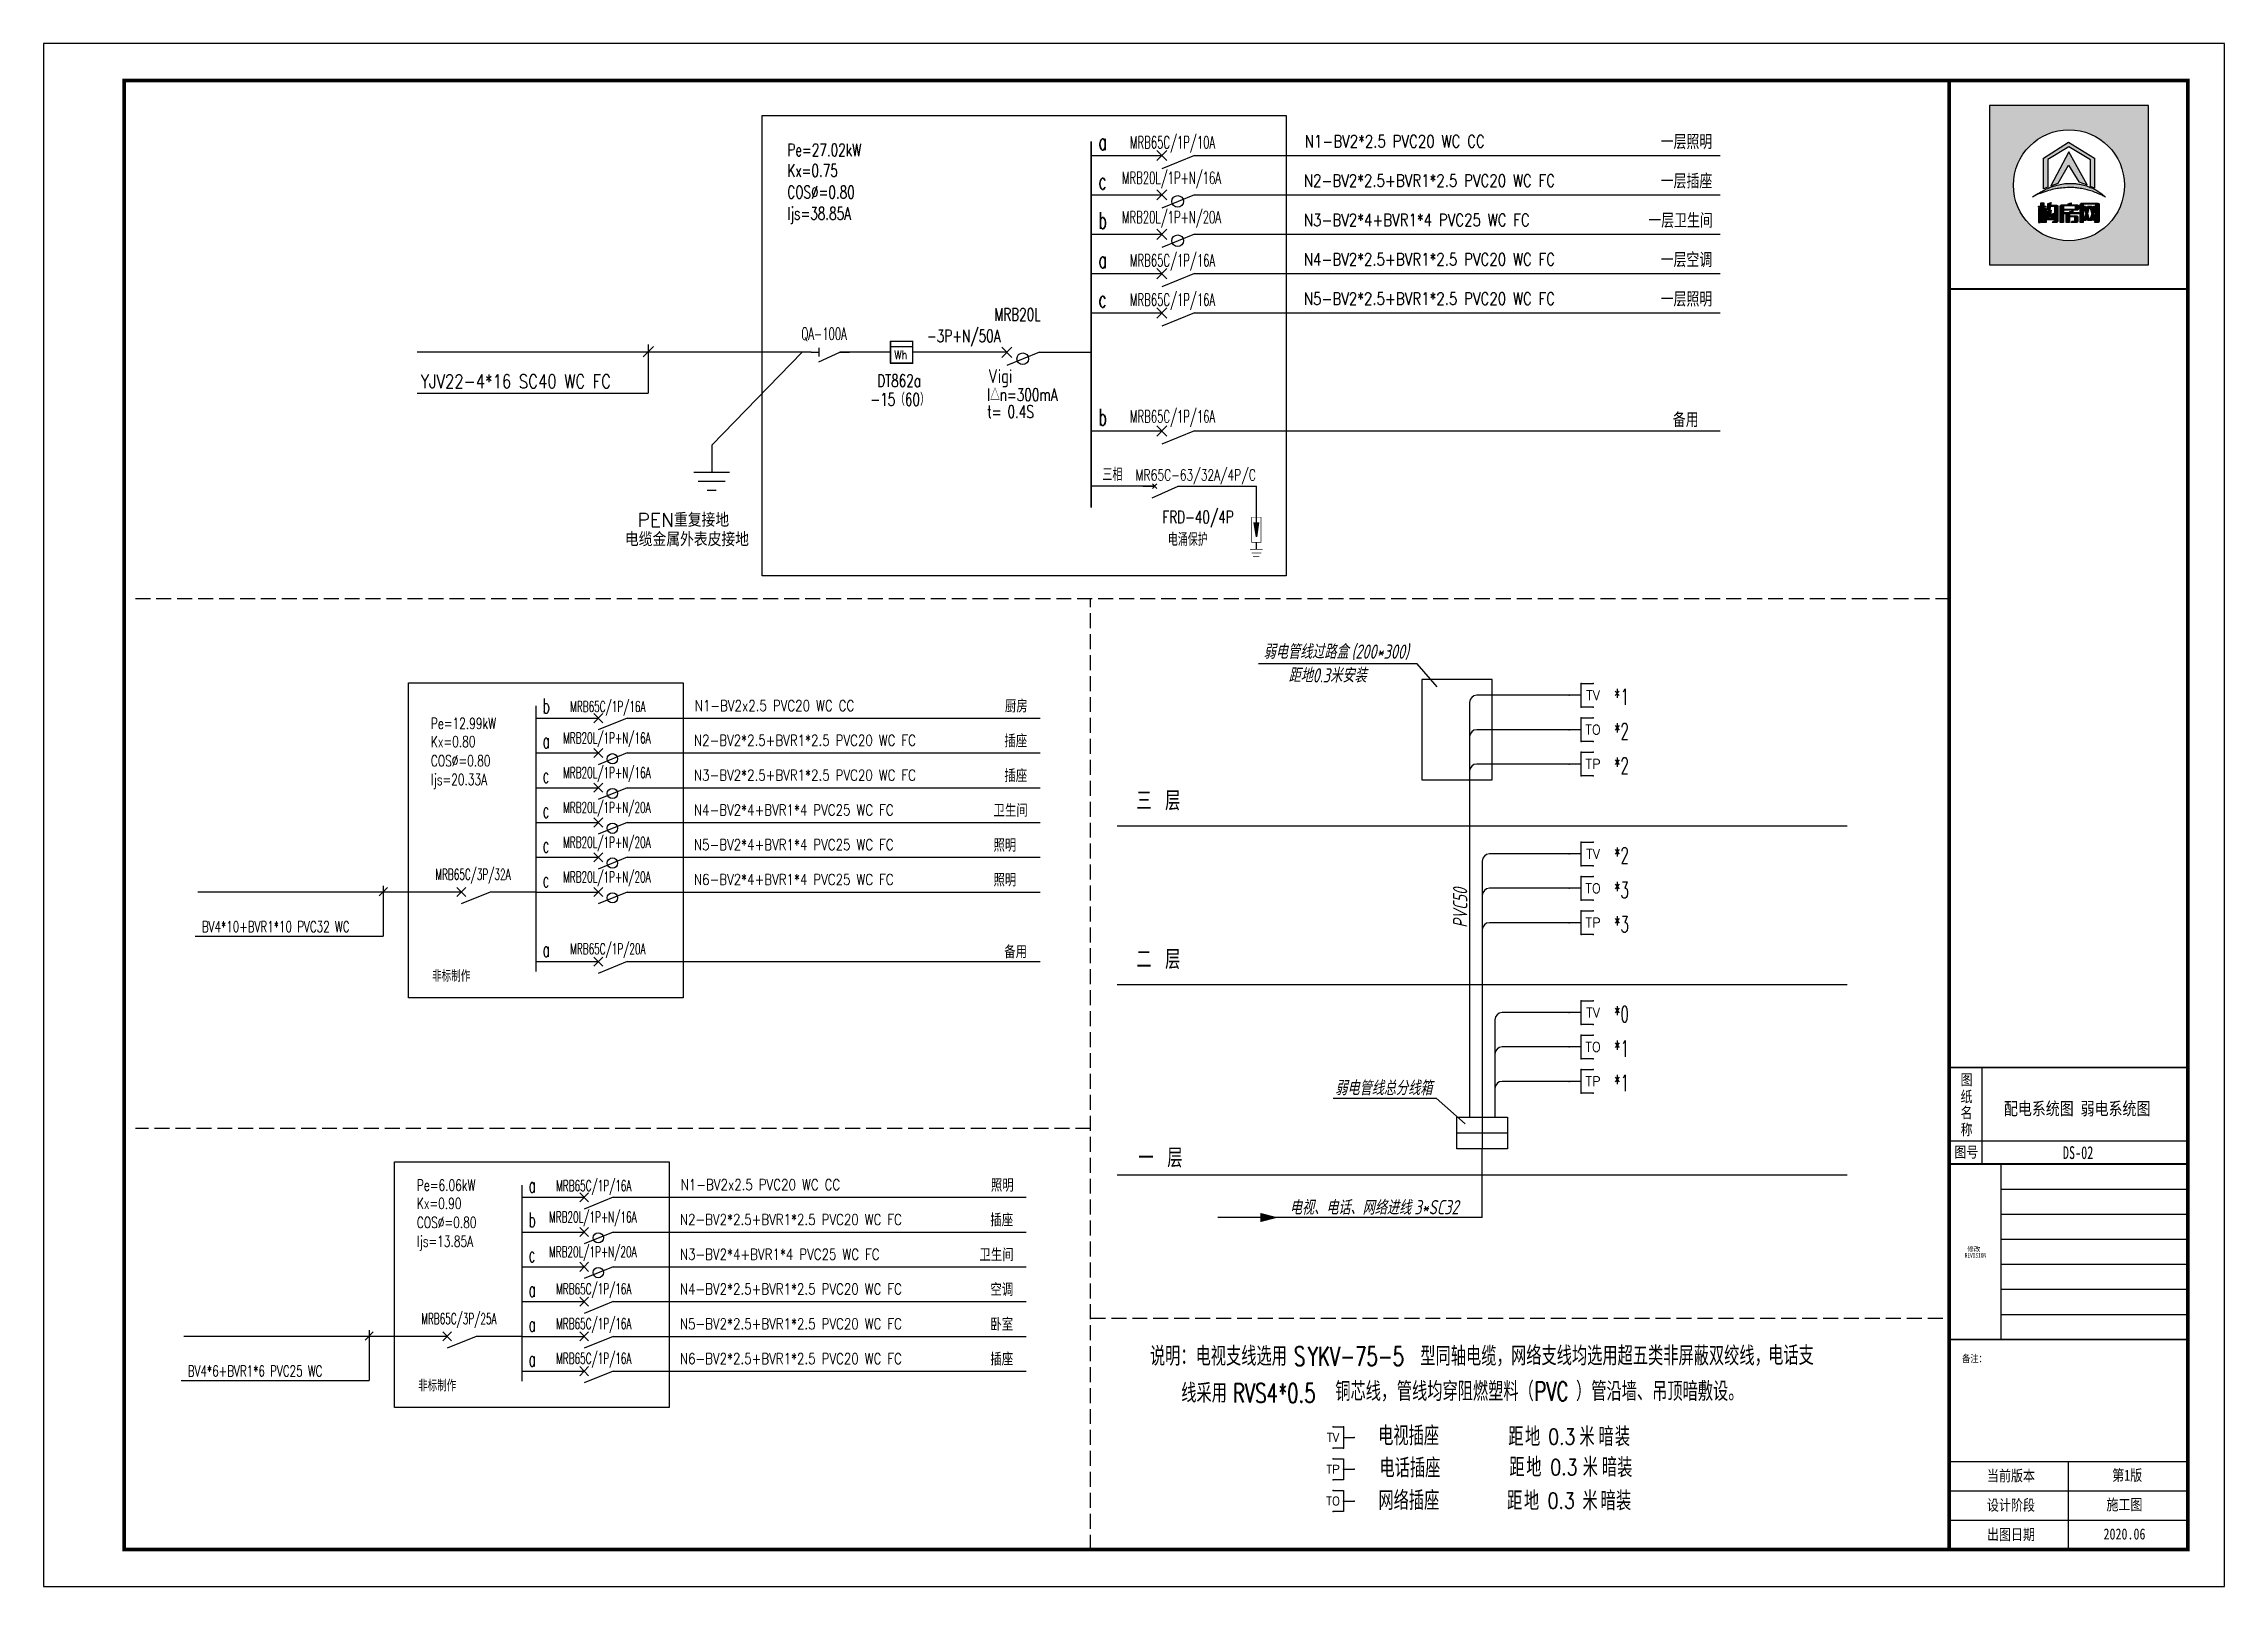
# Model space of a CAD drawing. Header units: millimetres. Extents: x -807114 to 42513, y -468455 to -61603.
# Drawn here: x -297269 to -260803, y -228981 to -203197 of the extents above; entities that cross this region are included whole.
import ezdxf
from ezdxf.enums import TextEntityAlignment as Align

# ---------------------------------------------------------------- set-up
doc = ezdxf.new("R2010")
doc.units = ezdxf.units.MM
doc.header["$LTSCALE"] = 1000
doc.linetypes.add('DASH', pattern=[0.35, 0.25, -0.1])
for name, color, linetype in [('_建筑条件', 7, 'Continuous'), ('_汉字', 7, 'Continuous'), ('DIM-照明', 7, 'Continuous'), ('ELEMENT', 3, 'Continuous'), ('EQUIP-箱柜', 3, 'Continuous'), ('EQUIP-通讯', 3, 'Continuous'), ('PUB_TEXT', 3, 'Continuous'), ('PUB_TITLE', 4, 'Continuous'), ('TEL_TEXT', 7, 'Continuous'), ('TH_WIRE', 4, 'Continuous'), ('WIRE', 230, 'Continuous'), ('WIRE-照明', 230, 'Continuous'), ('WRSOCK', 2, 'Continuous'), ('建-文字', 7, 'Continuous'), ('文字', 30, 'Continuous'), ('标注1', 7, 'Continuous')]:
    doc.layers.add(name, color=color, linetype=linetype)
doc.styles.add('_HZTXT', font='txt', dxfattribs={"bigfont": 'HZTXT'})
doc.styles.add('_SIMPLEX', font='txt.shx', dxfattribs={"width": 0.8, "bigfont": 'hztxt.shx'})
doc.styles.add('_TCH_LABEL', font='COMPLEX', dxfattribs={"bigfont": 'GBCBIG'})
doc.styles.add('_TEL_DIM', font='SIMPLEX', dxfattribs={"width": 0.8, "height": 3.5, "bigfont": 'HZTXT'})
doc.styles.add('DIM_FONT', font='tssdeng.shx', dxfattribs={"width": 0.7, "bigfont": 'tssdchn.shx'})
doc.styles.add('HZDX', font='simplex.shx', dxfattribs={"width": 0.7, "bigfont": 'HZTXT.SHX'})
doc.styles.add('HZTXT', font='MONOTXT', dxfattribs={"width": 0.7, "height": 450, "bigfont": 'HZTXT'})
doc.styles.add('SIMPLEX', font='SIMPLEX.SHX')
doc.styles.add('TEXT', font='gbeitc.shx', dxfattribs={"width": 0.85, "bigfont": 'hztxt.shx'})
doc.styles.add('uni-黑体', font='simhei.ttf')
doc.styles.add('ZDBOX', font='simsun.ttc', dxfattribs={"width": 0.7})
doc.styles.add('宋体', font='simsun.ttc', dxfattribs={"width": 0.8})

msp = doc.modelspace()

# ---------------------------------------------------------------- texts
at = {"color": 7, "style": 'SIMPLEX'}
for s, height, width, p in [('a', 280, 0.6, (-279626.4, -204975.6)), ('MRB65C/1P/10A', 205.2, 0.6, (-279103.7, -204949.4)), ('N1-BV2*2.5 PVC20 WC CC', 205.2, 0.8, (-276181.7, -204931)), ('MRB20L/1P+N/16A', 205.2, 0.6, (-279237.9, -205542.1)), ('c', 280, 0.6, (-279626.4, -205633.3)), ('N2-BV2*2.5+BVR1*2.5 PVC20 WC FC', 205.2, 0.8, (-276197.3, -205588.6)), ('b', 280, 0.6, (-279626.4, -206290.9)), ('MRB20L/1P+N/20A', 205.2, 0.6, (-279237.9, -206199.8)), ('N3-BV2*4+BVR1*4 PVC25 WC FC', 205.2, 0.8, (-276197.3, -206246.3)), ('a', 280, 0.6, (-279626.4, -206948.6)), ('MRB65C/1P/16A', 205.2, 0.6, (-279103.7, -206922.4)), ('N4-BV2*2.5+BVR1*2.5 PVC20 WC FC', 205.2, 0.8, (-276197.3, -206903.9)), ('c', 280, 0.6, (-279626.4, -207606.2)), ('MRB65C/1P/16A', 205.2, 0.6, (-279103.7, -207580)), ('N5-BV2*2.5+BVR1*2.5 PVC20 WC FC', 205.2, 0.8, (-276197.3, -207561.6)), ('YJV22-4*16 SC40 WC FC', 228, 0.8, (-290965.1, -208955.1)), ('b', 280, 0.6, (-279626.4, -209579.2)), ('MRB65C/1P/16A', 205.2, 0.6, (-279103.7, -209530.8)), ('b', 247.5, 0.6, (-288925.8, -214390.7)), ('MRB65C/1P/16A', 181.364, 0.6, (-288463.8, -214367.5)), ('N1-BV2x2.5 PVC20 WC CC', 181.364, 0.8, (-286381.2, -214351.2)), ('MRB20L/1P+N/16A', 181.364, 0.6, (-288582.4, -214891.3)), ('N2-BV2*2.5+BVR1*2.5 PVC20 WC FC', 181.364, 0.8, (-286395, -214932.4)), ('a', 247.5, 0.6, (-288925.8, -214971.9)), ('c', 247.5, 0.6, (-288925.8, -215553.2)), ('MRB20L/1P+N/16A', 181.364, 0.6, (-288582.4, -215472.6)), ('N3-BV2*2.5+BVR1*2.5 PVC20 WC FC', 181.364, 0.8, (-286395, -215513.7)), ('MRB20L/1P+N/20A', 181.364, 0.6, (-288582.4, -216053.8)), ('c', 247.5, 0.6, (-288925.8, -216134.4)), ('N4-BV2*4+BVR1*4 PVC25 WC FC', 181.364, 0.8, (-286395, -216094.9)), ('c', 247.5, 0.6, (-288925.8, -216715.7)), ('MRB20L/1P+N/20A', 181.364, 0.6, (-288582.4, -216635.1)), ('N5-BV2*4+BVR1*4 PVC25 WC FC', 181.364, 0.8, (-286395, -216676.2)), ('MRB65C/3P/32A', 181.364, 0.6, (-290719.4, -217172.4)), ('c', 247.5, 0.6, (-288925.8, -217296.9)), ('MRB20L/1P+N/20A', 181.364, 0.6, (-288582.4, -217216.4)), ('N6-BV2*4+BVR1*4 PVC25 WC FC', 181.364, 0.8, (-286395, -217257.4)), ('BV4*10+BVR1*10 PVC32 WC', 181.364, 0.7, (-294623.7, -218045.3)), ('a', 247.5, 0.6, (-288925.8, -218459.5)), ('MRB65C/1P/20A', 181.364, 0.6, (-288463.8, -218416.7)), ('a', 247.5, 0.6, (-289160.8, -222398.4)), ('MRB65C/1P/16A', 181.364, 0.6, (-288698.8, -222375.2)), ('N1-BV2x2.5 PVC20 WC CC', 181.364, 0.8, (-286616.2, -222358.9)), ('b', 247.5, 0.6, (-289160.8, -222979.6)), ('MRB20L/1P+N/16A', 181.364, 0.6, (-288817.4, -222899)), ('N2-BV2*2.5+BVR1*2.5 PVC20 WC FC', 181.364, 0.8, (-286629.9, -222940.1)), ('c', 247.5, 0.6, (-289160.8, -223560.9)), ('MRB20L/1P+N/20A', 181.364, 0.6, (-288817.4, -223480.3)), ('N3-BV2*4+BVR1*4 PVC25 WC FC', 181.364, 0.8, (-286629.9, -223521.4)), ('MRB65C/1P/16A', 181.364, 0.6, (-288698.8, -224099.4)), ('a', 247.5, 0.6, (-289160.8, -224142.1)), ('N4-BV2*2.5+BVR1*2.5 PVC20 WC FC', 181.364, 0.8, (-286629.9, -224102.6)), ('MRB65C/3P/25A', 181.364, 0.6, (-290954.4, -224598.9)), ('a', 247.5, 0.6, (-289160.8, -224723.4)), ('MRB65C/1P/16A', 181.364, 0.6, (-288698.8, -224680.6)), ('N5-BV2*2.5+BVR1*2.5 PVC20 WC FC', 181.364, 0.8, (-286629.9, -224683.9)), ('BV4*6+BVR1*6 PVC25 WC', 181.364, 0.7, (-294858.7, -225471.8)), ('a', 247.5, 0.6, (-289160.8, -225304.7)), ('MRB65C/1P/16A', 181.364, 0.6, (-288698.8, -225261.9)), ('N6-BV2*2.5+BVR1*2.5 PVC20 WC FC', 181.364, 0.8, (-286629.9, -225265.2))]:
    msp.add_text(s, height=height, dxfattribs=dict(at, width=width)).set_placement(p)
for s, height, style, width, p in [('QA-100A', 205.2, 'SIMPLEX', 0.6, (-284598.1, -208149.1)), ('Vigi', 233.28, 'DIM_FONT', 0.8, (-281475.5, -208871, -190.6)), ('弱电管线过路盒', 238.64, 'TEXT', 0.85, (-276872.4, -213479.3)), ('(200*300)', 238.64, 'TEXT', 0.85, (-275400.5, -213477.5)), ('距地0.3米安装', 238.64, 'TEXT', 0.85, (-276455.4, -213874.8)), ('非标制作', 193.45, 'HZTXT', 0.75, (-290772.6, -218876.7)), ('弱电管线总分线箱', 238.64, 'TEXT', 0.85, (-275674.3, -220772.1)), ('电视、电话、网络进线', 238.64, 'TEXT', 0.85, (-276434.7, -222769.8)), ('3*SC32', 238.64, 'TEXT', 0.85, (-274348.6, -222763.1)), ('非标制作', 193.45, 'HZTXT', 0.75, (-291007.6, -225721.9)), ('当前版本', 184.17, 'ZDBOX', 0.8, (-264773.6, -227223.7)), ('第1版', 184.17, 'ZDBOX', 0.8, (-262680.1, -227215.3)), ('设计阶段', 184.17, 'ZDBOX', 0.8, (-264773.6, -227714.8)), ('施工图', 184.17, 'ZDBOX', 0.8, (-262776.3, -227706.4)), ('出图日期', 184.17, 'ZDBOX', 0.8, (-264773.6, -228205.9)), ('2020.06', 184.17, 'ZDBOX', 0.8, (-262824.4, -228197.5))]:
    msp.add_text(s, height=height, dxfattribs=dict(style=style, width=width)).set_placement(p)
at = {"style": 'TEXT', "width": 0.85}
msp.add_text('PVC50', height=238.64, rotation=90, dxfattribs=at).set_placement((-273463.6, -217974.3))
at = {"style": 'ZDBOX', "width": 0.8}
for s, height, p in [('图', 184.2, (-265114.6, -220515.1)), ('纸', 184.2, (-265114.6, -220792.9)), ('名', 184.2, (-265114.6, -221061.3)), ('称', 184.2, (-265114.6, -221343.7)), ('图号', 184.17, (-265118.3, -221723.5)), ('备注：', 122.78, (-264983.3, -225170.7))]:
    msp.add_text(s, height=height, dxfattribs=at).set_placement(p, align=Align.MIDDLE)
at = {"layer": '_汉字', "style": '_HZTXT', "width": 0.8}
for s, p in [('三 层', (-278997.2, -216011.5)), ('二 层', (-278997.2, -218663.1)), ('一 层', (-278961.5, -221979.4))]:
    msp.add_text(s, height=318.18, dxfattribs=at).set_placement(p)
at = {"layer": 'PUB_TEXT', "color": 7, "style": '_HZTXT', "width": 0.9}
for s, height, p in [('一层照明', 240, (-270229.9, -204959.5)), ('一层插座', 240, (-270229.9, -205617.2)), ('一层卫生间', 240, (-270436.4, -206274.8)), ('一层空调', 240, (-270229.9, -206932.5)), ('一层照明', 240, (-270229.9, -207590.1)), ('备用', 240, (-270026.9, -209605.9)), ('厨房', 212.12, (-281194.7, -214376.4)), ('插座', 212.12, (-281203.9, -214957.7)), ('插座', 212.12, (-281203.9, -215538.9)), ('卫生间', 212.12, (-281385.9, -216120.2)), ('照明', 212.12, (-281385.9, -216701.4)), ('照明', 212.12, (-281385.9, -217282.7)), ('备用', 212.12, (-281206.5, -218483.1)), ('照明', 212.12, (-281429.7, -222384.1)), ('插座', 212.12, (-281438.9, -222965.4)), ('卫生间', 212.12, (-281620.9, -223546.6)), ('空调', 212.12, (-281438.9, -224127.9)), ('卧室', 212.12, (-281438.9, -224709.1)), ('插座', 212.12, (-281438.9, -225290.4))]:
    msp.add_text(s, height=height, dxfattribs=at).set_placement(p)
at = {"layer": 'PUB_TEXT', "color": 7, "style": '_HZTXT'}
for s, p in [('PEN重复接地', (-287340.5, -211273.6, -158)), ('电缆金属外表皮接地', (-287548.1, -211597.3, -158))]:
    msp.add_text(s, height=230.4, dxfattribs=at).set_placement(p)
at = {"layer": 'PUB_TEXT', "color": 8, "style": '宋体', "width": 0.7}
msp.add_text('REVISION', height=78.05, dxfattribs=at).set_placement((-265144.7, -223510.8), align=Align.BOTTOM_LEFT)
at = {"layer": 'PUB_TEXT', "color": 8, "style": '宋体'}
msp.add_text('修改', height=78.05, dxfattribs=at).set_placement((-265102.2, -223382.8))
at = {"layer": 'PUB_TEXT'}
for s, height, style, width, p in [('说明：电视支线选用', 318.18, '_HZTXT', 0.8, (-278769.9, -225294.2)), ('S', 318.2, '_SIMPLEX', 0.7, (-276362.9, -225294.2)), ('YKV-75-5', 318.18, '_SIMPLEX', 0.7, (-276133.5, -225294.2)), ('型同轴电缆，', 318.18, '_HZTXT', 0.8, (-274248.6, -225294.2)), ('网络支线均选用超五类非屏蔽双绞线，', 318.182, '_HZTXT', 0.8, (-272731.4, -225287.6)), ('电话支', 318.18, '_HZTXT', 0.8, (-268431.4, -225281.2)), ('线采用 ', 318.18, '_HZTXT', 0.8, (-278246.2, -225910)), ('RVS4*0.5', 318.18, '_SIMPLEX', 0.7, (-277383.1, -225910.7)), ('铜芯线，', 318.18, '_HZTXT', 0.8, (-275670.1, -225882)), ('管线均穿阻燃塑料（', 318.18, '_HZTXT', 0.8, (-274641.7, -225881.5)), ('PVC', 318.18, '_SIMPLEX', 0.7, (-272343.3, -225881.5)), ('）管沿墙、吊顶暗敷设。', 318.182, '_HZTXT', 0.8, (-271644.8, -225881.5)), ('电视插座', 318.18, '_HZTXT', 0.8, (-274953.3, -226624.3)), ('距', 318.2, '_HZTXT', 0.8, (-272778.5, -226638.8)), ('地', 318.2, '_HZTXT', 0.8, (-272498.3, -226638.8)), ('0.3', 265.15, 'SIMPLEX', 0.8, (-272110.7, -226611.1)), ('米', 318.2, '_HZTXT', 0.8, (-271588.5, -226638.8)), ('暗', 318.2, '_HZTXT', 0.8, (-271270.5, -226638.8)), ('装 ', 318.18, '_HZTXT', 0.8, (-270995.3, -226638.8)), ('电话插座', 318.18, '_HZTXT', 0.8, (-274931.1, -227161.3)), ('距', 318.2, '_HZTXT', 0.8, (-272757.8, -227149.7)), ('地', 318.2, '_HZTXT', 0.8, (-272477.5, -227149.7)), ('米', 318.2, '_HZTXT', 0.8, (-271533.6, -227149.7)), ('暗', 318.2, '_HZTXT', 0.8, (-271213.4, -227149.7)), ('装 ', 318.18, '_HZTXT', 0.8, (-270956.8, -227156)), ('0.3', 265.15, 'SIMPLEX', 0.8, (-272074.5, -227121.9)), ('网络插座', 318.18, '_HZTXT', 0.8, (-274949.6, -227706)), ('距', 318.2, '_HZTXT', 0.8, (-272796.3, -227710.2)), ('地', 318.2, '_HZTXT', 0.8, (-272516, -227710.2)), ('0.3', 265.15, 'SIMPLEX', 0.8, (-272118.9, -227682.4)), ('米', 318.2, '_HZTXT', 0.8, (-271536.4, -227710.2)), ('暗', 318.2, '_HZTXT', 0.8, (-271235.1, -227710.2)), ('装 ', 318.18, '_HZTXT', 0.8, (-270975.5, -227711.3))]:
    msp.add_text(s, height=height, dxfattribs=dict(at, style=style, width=width)).set_placement(p)
at = {"layer": 'TEL_TEXT', "style": '_TEL_DIM', "width": 0.6}
for s, p in [('*1', (-271012.2, -214248.7)), ('*2', (-271012.2, -214826.7)), ('*2', (-271012.2, -215400.1)), ('*2', (-271012.2, -216900.2)), ('*3', (-271012.2, -217478.2)), ('*3', (-271012.2, -218051.7)), ('*0', (-271012.2, -219551.8)), ('*1', (-271012.2, -220129.7)), ('*1', (-271012.2, -220703.2))]:
    msp.add_text(s, height=270.45, dxfattribs=at).set_placement(p)
at = {"layer": '建-文字', "style": 'uni-黑体'}
for s, height, width, p in [('配电系统图 弱电系统图', 213.767, 0.8, (-264489.2, -221102.9)), ('DS-02', 213.77, 0.7, (-263503.6, -221838.7))]:
    msp.add_text(s, height=height, dxfattribs=dict(at, width=width)).set_placement(p)
at = {"layer": '文字', "color": 7, "style": 'HZDX', "width": 0.7}
for s, height, p in [('Pe=27.02kW', 209.95, (-284833.5, -205079.1)), ('Kx=0.75', 209.95, (-284833.5, -205423.3)), ('COS%%C=0.80', 209.952, (-284833.5, -205784)), ('Ijs=38.85A', 209.95, (-284833.5, -206140.3)), ('MRB20L', 209.95, (-281372.9, -207827.2)), ('-3P+N/50A', 209.95, (-282497.5, -208187.5)), ('DT862a', 209.95, (-283329.5, -208935.4)), ('I△n=300mA ', 209.95, (-281492, -209168.8, -190.6)), ('-15（60）', 209.95, (-283444.1, -209247.8)), ('t= 0.4S', 209.95, (-281491.1, -209452.6, -190.6)), ('三相', 216, (-279562.7, -210506.2)), ('MR65C-63/32A/4P/C', 187.2, (-279010.5, -210499.8)), ('FRD-40/4P', 209.95, (-278560.3, -211213.4)), ('电涌保护', 216, (-278469.2, -211592)), ('Pe=12.99kW', 185.56, (-290794.7, -214651.3, 160)), ('Kx=0.80', 185.56, (-290794.7, -214955.5, 160)), ('COS%%C=0.80', 185.564, (-290794.7, -215274.4, 160)), ('Ijs=20.33A', 185.56, (-290794.7, -215589.3, 160)), ('Pe=6.06kW', 185.56, (-291029.6, -222368.4, 160)), ('COS%%C=0.80', 185.564, (-291029.6, -222991.5, 160)), ('Kx=0.90', 185.56, (-291029.6, -222672.6, 160)), ('Ijs=13.85A', 185.56, (-291029.6, -223306.4, 160))]:
    msp.add_text(s, height=height, dxfattribs=at).set_placement(p)
at = {"layer": '文字', "style": 'HZDX', "width": 0.8}
msp.add_text('Wh', height=149.06, dxfattribs=at).set_placement((-283043.9, -208472))

# ---------------------------------------------------------------- blocks, each defined once
blk = doc.blocks.new('$equip$00001382')
for p, q in [((-0.5, 0.5), (-0.5, 1)), ((0.5, 0.5), (-0.5, 0.5)), ((0, 0.5), (0, 0)), ((0.5, 1), (0.5, 0.5))]:
    blk.add_line(p, q)
for p in [(-0.5, 1), (0, 0.5), (0, 0), (0.5, 1)]:
    blk.add_point(p)
at = {"style": '_TCH_LABEL', "flags": 8}
blk.add_attdef('$TEXT$', text='', height=0.4, dxfattribs=at).set_placement((0, 1), align=Align.MIDDLE_CENTER)
at = {"style": '_TCH_LABEL', "flags": 9}
blk.add_attdef('A', (0, 0), '', height=0.00002, dxfattribs=at)
blk = doc.blocks.new('$equip$00001674')
for p, q in [((-0.5, 0.499), (-0.5, 0.999)), ((0.5, 0.999), (0.5, 0.499)), ((0.5, 0.499), (-0.5, 0.499)), ((0, 0.5), (0, 0))]:
    blk.add_line(p, q)
for p in [(-0.5, 0.999), (0.5, 0.999), (-0.5, 0.499), (0, 0), (0.5, 0.499)]:
    blk.add_point(p)
at = {"style": '_TCH_LABEL', "flags": 8}
blk.add_attdef('$TEXT$', text='', height=0.4, dxfattribs=at).set_placement((0, 0.999), align=Align.MIDDLE_CENTER)
at = {"style": '_TCH_LABEL', "flags": 9}
blk.add_attdef('A', (0, 0), '', height=0.00002, dxfattribs=at)
blk = doc.blocks.new('$TelecSys$00000012')
blk.add_solid([(0, 0), (-1, 0.26), (-1, -0.26)])
blk = doc.blocks.new('M_M24')
for p, q in [((-0.25, -0.375), (0.25, -0.375)), ((-0.1875, -0.5), (0.1875, -0.5)), ((-0.0625, -0.625), (0.0625, -0.625))]:
    blk.add_line(p, q)
blk.add_lwpolyline([(0, 0), (0, -0.375)])
at = {"width": 0.8, "flags": 9}
blk.add_attdef('S', (0.25, -0.5), '', height=0.2, dxfattribs=at)
blk = doc.blocks.new('sadasfafa')
h = blk.add_hatch(color=252)
h.dxf.hatch_style = 1
h.paths.add_polyline_path([(1853311, -2488040), (1853311, -2490368), (1855639, -2490368), (1855639, -2488040)])
h.paths.add_polyline_path([(1855286, -2489204, 1), (1853664, -2489204, 1)], flags=16)
edge = h.paths.add_edge_path(flags=0)
edge.add_spline(control_points=[(1853945, -2489376), (1853935, -2489385), (1854022, -2489327), (1854064, -2489324), (1854178, -2489280), (1854273, -2489257), (1854375, -2489242), (1854470, -2489236), (1854555, -2489239), (1854630, -2489250), (1854700, -2489259), (1854781, -2489280), (1854854, -2489303), (1854917, -2489335), (1854967, -2489354), (1854993, -2489368), (1855014, -2489382), (1854982, -2489354), (1854965, -2489332), (1854910, -2489297), (1854854, -2489260), (1854784, -2489234), (1854713, -2489206), (1854640, -2489189), (1854569, -2489179), (1854497, -2489176), (1854414, -2489178), (1854321, -2489198), (1854229, -2489222), (1854147, -2489257), (1854080, -2489292), (1854021, -2489325), (1853977, -2489352), (1853953, -2489369), (1853945, -2489376)], knot_values=[0, 0, 0, 0, 114.670179, 423.637006, 763.89867, 1083.683754, 1343.405239, 1688.07646, 1952.326814, 2113.699055, 2375.693807, 2595.188681, 2872.839541, 3068.155951, 3238.592156, 3348.056762, 3361.095167, 3431.805845, 3527.265261, 3733.200323, 3952.805082, 4160.23278, 4398.128766, 4650.488133, 4837.16968, 5050.428326, 5308.684497, 5588.159898, 5913.430939, 6163.12325, 6398.139207, 6601.625078, 6772.549769, 6871.149972, 6871.149972, 6871.149972, 6871.149972], degree=3, periodic=1)
h.paths.add_polyline_path([(1854530, -2489580), (1854534, -2489580), (1854534, -2489603), (1854618, -2489603), (1854618, -2489621), (1854481, -2489621), (1854481, -2489650), (1854589, -2489650), (1854599, -2489656), (1854606, -2489666), (1854606, -2489733), (1854600, -2489742), (1854590, -2489750), (1854506, -2489750), (1854514, -2489740), (1854518, -2489731), (1854552, -2489731), (1854558, -2489728), (1854560, -2489721), (1854560, -2489675), (1854558, -2489670), (1854553, -2489667), (1854481, -2489667), (1854481, -2489750), (1854436, -2489750), (1854436, -2489626), (1854433, -2489621), (1854406, -2489621), (1854406, -2489603), (1854488, -2489603), (1854488, -2489590)], flags=0)
h.paths.add_polyline_path([(1854486, -2489468), (1854506, -2489461), (1854506, -2489485), (1854510, -2489489), (1854601, -2489489), (1854609, -2489494), (1854615, -2489502), (1854615, -2489556), (1854607, -2489564), (1854599, -2489569), (1854401, -2489569), (1854394, -2489573), (1854394, -2489750), (1854349, -2489750), (1854349, -2489504), (1854355, -2489495), (1854367, -2489489), (1854462, -2489489), (1854462, -2489474)], flags=0)
h.paths.add_polyline_path([(1854394, -2489554), (1854394, -2489512), (1854404, -2489506), (1854562, -2489506), (1854570, -2489513), (1854570, -2489554)], flags=0)
h.paths.add_polyline_path([(1854214, -2489569), (1854203, -2489632), (1854193, -2489683), (1854194, -2489689), (1854218, -2489689), (1854220, -2489683), (1854214, -2489633), (1854254, -2489614), (1854263, -2489686), (1854263, -2489700), (1854255, -2489709), (1854159, -2489709), (1854150, -2489702), (1854148, -2489692), (1854173, -2489569)], flags=0)
h.paths.add_polyline_path([(1854187, -2489466), (1854213, -2489458), (1854207, -2489496), (1854296, -2489496), (1854305, -2489498), (1854312, -2489505), (1854314, -2489513), (1854314, -2489733), (1854310, -2489741), (1854301, -2489750), (1854231, -2489750), (1854238, -2489741), (1854243, -2489730), (1854261, -2489730), (1854268, -2489727), (1854270, -2489720), (1854270, -2489531), (1854270, -2489526), (1854267, -2489521), (1854260, -2489516), (1854202, -2489516), (1854201, -2489534), (1854196, -2489558), (1854150, -2489558), (1854159, -2489535), (1854165, -2489504), (1854167, -2489471)], flags=0)
h.paths.add_polyline_path([(1854140, -2489544), (1854140, -2489750), (1854114, -2489750), (1854114, -2489544)], flags=0)
h.paths.add_polyline_path([(1854056, -2489544), (1854053, -2489750), (1854031, -2489750), (1854031, -2489544)], flags=0)
h.paths.add_polyline_path([(1854107, -2489459), (1854107, -2489508), (1854139, -2489508), (1854139, -2489527), (1854107, -2489527), (1854107, -2489750), (1854062, -2489750), (1854062, -2489527), (1854029, -2489527), (1854029, -2489508), (1854062, -2489508), (1854062, -2489459)], flags=0)
h.paths.add_polyline_path([(1854209, -2489211), (1854471, -2488714), (1854743, -2489200), (1854618, -2489155), (1854470, -2488913), (1854318, -2489172)], flags=0)
h.paths.add_polyline_path([(1854102, -2488808), (1854470, -2488575), (1854848, -2488810), (1854848, -2489247), (1854790, -2489223), (1854790, -2488832), (1854471, -2488643), (1854168, -2488829), (1854168, -2489231), (1854102, -2489257)], flags=0)
h.paths.add_polyline_path([(1854685, -2489750), (1854641, -2489750), (1854641, -2489488), (1854641, -2489484), (1854646, -2489475), (1854656, -2489467), (1854898, -2489467), (1854907, -2489471), (1854916, -2489478), (1854916, -2489731), (1854908, -2489743), (1854902, -2489750), (1854847, -2489750), (1854858, -2489732), (1854866, -2489731), (1854869, -2489724), (1854869, -2489718), (1854867, -2489718), (1854836, -2489718), (1854826, -2489684), (1854814, -2489718), (1854746, -2489718), (1854736, -2489684), (1854722, -2489718), (1854689, -2489718), (1854689, -2489709), (1854691, -2489709), (1854720, -2489621), (1854685, -2489512)], flags=0)
h.paths.add_polyline_path([(1854779, -2489518), (1854809, -2489621), (1854781, -2489709), (1854777, -2489709), (1854750, -2489621), (1854775, -2489518)], flags=0)
h = blk.add_hatch(color=7)
h.dxf.hatch_style = 1
h.paths.add_polyline_path([(1854102, -2489257), (1854168, -2489231), (1854168, -2488829), (1854471, -2488643), (1854790, -2488832), (1854790, -2489223), (1854848, -2489247), (1854848, -2488810), (1854470, -2488575), (1854102, -2488808)])
h = blk.add_hatch(color=7)
h.dxf.hatch_style = 1
h.paths.add_polyline_path([(1854318, -2489172), (1854470, -2488913), (1854618, -2489155), (1854743, -2489200), (1854471, -2488714), (1854209, -2489211)])
h = blk.add_hatch(color=7)
h.dxf.hatch_style = 1
edge = h.paths.add_edge_path()
edge.add_spline(control_points=[(1853945, -2489376), (1853953, -2489369), (1853977, -2489352), (1854021, -2489325), (1854080, -2489292), (1854147, -2489257), (1854229, -2489222), (1854321, -2489198), (1854414, -2489178), (1854497, -2489176), (1854569, -2489179), (1854640, -2489189), (1854713, -2489206), (1854784, -2489234), (1854854, -2489260), (1854910, -2489297), (1854965, -2489332), (1854982, -2489354), (1855014, -2489382), (1854993, -2489368), (1854967, -2489354), (1854917, -2489335), (1854854, -2489303), (1854781, -2489280), (1854700, -2489259), (1854630, -2489250), (1854555, -2489239), (1854470, -2489236), (1854375, -2489242), (1854273, -2489257), (1854178, -2489280), (1854064, -2489324), (1854022, -2489327), (1853935, -2489385), (1853945, -2489376)], knot_values=[0, 0, 0, 0, 98.600203, 269.524894, 473.010766, 708.026723, 957.719033, 1282.990074, 1562.465475, 1820.721647, 2033.980292, 2220.661839, 2473.021206, 2710.917192, 2918.34489, 3137.949649, 3343.884711, 3439.344127, 3510.054805, 3523.09321, 3632.557816, 3802.994021, 3998.310431, 4275.961291, 4495.456165, 4757.450917, 4918.823158, 5183.073513, 5527.744733, 5787.466218, 6107.251302, 6447.512966, 6756.479793, 6871.149972, 6871.149972, 6871.149972, 6871.149972], degree=3, periodic=1)
h = blk.add_hatch(color=7)
h.dxf.hatch_style = 1
h.paths.add_polyline_path([(1854062, -2489459), (1854062, -2489508), (1854029, -2489508), (1854029, -2489527), (1854062, -2489527), (1854062, -2489750), (1854107, -2489750), (1854107, -2489527), (1854139, -2489527), (1854139, -2489508), (1854107, -2489508), (1854107, -2489459)])
h = blk.add_hatch(color=7)
h.dxf.hatch_style = 1
h.paths.add_polyline_path([(1854031, -2489544), (1854031, -2489750), (1854053, -2489750), (1854056, -2489544)])
h = blk.add_hatch(color=7)
h.dxf.hatch_style = 1
h.paths.add_polyline_path([(1854114, -2489544), (1854114, -2489750), (1854140, -2489750), (1854140, -2489544)])
h = blk.add_hatch(color=7)
h.dxf.hatch_style = 1
h.paths.add_polyline_path([(1854173, -2489569), (1854148, -2489692), (1854150, -2489702), (1854159, -2489709), (1854255, -2489709), (1854263, -2489700), (1854263, -2489686), (1854254, -2489614), (1854214, -2489633), (1854220, -2489683), (1854218, -2489689), (1854194, -2489689), (1854193, -2489683), (1854203, -2489632), (1854214, -2489569)])
h = blk.add_hatch(color=7)
h.dxf.hatch_style = 1
h.paths.add_polyline_path([(1854167, -2489471), (1854165, -2489504), (1854159, -2489535), (1854150, -2489558), (1854196, -2489558), (1854201, -2489534), (1854202, -2489516), (1854260, -2489516), (1854267, -2489521), (1854270, -2489526), (1854270, -2489531), (1854270, -2489720), (1854268, -2489727), (1854261, -2489730), (1854243, -2489730), (1854238, -2489741), (1854231, -2489750), (1854301, -2489750), (1854310, -2489741), (1854314, -2489733), (1854314, -2489513), (1854312, -2489505), (1854305, -2489498), (1854296, -2489496), (1854207, -2489496), (1854213, -2489458), (1854187, -2489466)])
h = blk.add_hatch(color=7)
h.dxf.hatch_style = 1
h.paths.add_polyline_path([(1854462, -2489474), (1854462, -2489489), (1854367, -2489489), (1854355, -2489495), (1854349, -2489504), (1854349, -2489750), (1854394, -2489750), (1854394, -2489573), (1854401, -2489569), (1854599, -2489569), (1854607, -2489564), (1854615, -2489556), (1854615, -2489502), (1854609, -2489494), (1854601, -2489489), (1854510, -2489489), (1854506, -2489485), (1854506, -2489461), (1854486, -2489468)])
h.paths.add_polyline_path([(1854394, -2489554), (1854394, -2489512), (1854404, -2489506), (1854562, -2489506), (1854570, -2489513), (1854570, -2489554)], flags=16)
h = blk.add_hatch(color=7)
h.dxf.hatch_style = 1
h.paths.add_polyline_path([(1854488, -2489590), (1854488, -2489603), (1854406, -2489603), (1854406, -2489621), (1854433, -2489621), (1854436, -2489626), (1854436, -2489750), (1854481, -2489750), (1854481, -2489667), (1854553, -2489667), (1854558, -2489670), (1854560, -2489675), (1854560, -2489721), (1854558, -2489728), (1854552, -2489731), (1854518, -2489731), (1854514, -2489740), (1854506, -2489750), (1854590, -2489750), (1854600, -2489742), (1854606, -2489733), (1854606, -2489666), (1854599, -2489656), (1854589, -2489650), (1854481, -2489650), (1854481, -2489621), (1854618, -2489621), (1854618, -2489603), (1854534, -2489603), (1854534, -2489580), (1854530, -2489580)])
h = blk.add_hatch(color=7)
h.dxf.hatch_style = 1
h.paths.add_polyline_path([(1854685, -2489512), (1854685, -2489493), (1854693, -2489483), (1854862, -2489483), (1854869, -2489491), (1854869, -2489724), (1854866, -2489731), (1854858, -2489732), (1854847, -2489750), (1854902, -2489750), (1854908, -2489743), (1854916, -2489731), (1854916, -2489478), (1854907, -2489471), (1854898, -2489467), (1854656, -2489467), (1854646, -2489475), (1854641, -2489484), (1854641, -2489488), (1854641, -2489750), (1854685, -2489750)])
h = blk.add_hatch(color=7)
h.dxf.hatch_style = 1
h.paths.add_polyline_path([(1854866, -2489709), (1854840, -2489621), (1854866, -2489512), (1854836, -2489512), (1854824, -2489558), (1854808, -2489512), (1854745, -2489512), (1854734, -2489557), (1854719, -2489512), (1854689, -2489512), (1854720, -2489621), (1854691, -2489709), (1854689, -2489709), (1854689, -2489710), (1854689, -2489718), (1854722, -2489718), (1854736, -2489684), (1854746, -2489718), (1854814, -2489718), (1854826, -2489684), (1854836, -2489718), (1854867, -2489718), (1854867, -2489709)])
h.paths.add_polyline_path([(1854779, -2489518), (1854809, -2489621), (1854781, -2489709), (1854777, -2489709), (1854750, -2489621), (1854775, -2489518)], flags=16)
for points in [[(1855639, -2488040), (1853311, -2488040), (1853311, -2490368), (1855639, -2490368)], [(1854102, -2489257), (1854102, -2488808), (1854470, -2488575), (1854848, -2488810), (1854848, -2489247), (1854790, -2489223), (1854790, -2488832), (1854471, -2488643), (1854168, -2488829), (1854168, -2489231)], [(1854209, -2489211), (1854318, -2489172), (1854470, -2488913), (1854618, -2489155), (1854743, -2489200), (1854471, -2488714)], [(1854062, -2489459), (1854107, -2489459), (1854107, -2489508), (1854139, -2489508), (1854139, -2489527), (1854107, -2489527), (1854107, -2489750), (1854062, -2489750), (1854062, -2489527), (1854029, -2489527), (1854029, -2489508), (1854062, -2489508)], [(1854056, -2489544), (1854031, -2489544), (1854031, -2489750), (1854053, -2489750)], [(1854114, -2489544), (1854140, -2489544), (1854140, -2489750), (1854114, -2489750)], [(1854462, -2489474), (1854486, -2489468), (1854506, -2489461), (1854506, -2489485), (1854510, -2489489), (1854601, -2489489), (1854609, -2489494), (1854615, -2489502), (1854615, -2489556), (1854607, -2489564), (1854599, -2489569), (1854401, -2489569), (1854394, -2489573), (1854394, -2489750), (1854349, -2489750), (1854349, -2489504), (1854355, -2489495), (1854367, -2489489), (1854462, -2489489)], [(1854394, -2489554), (1854570, -2489554), (1854570, -2489513), (1854562, -2489506), (1854404, -2489506), (1854394, -2489512)], [(1854488, -2489590), (1854530, -2489580), (1854534, -2489580), (1854534, -2489603), (1854618, -2489603), (1854618, -2489621), (1854481, -2489621), (1854481, -2489650), (1854589, -2489650), (1854599, -2489656), (1854606, -2489666), (1854606, -2489733), (1854600, -2489742), (1854590, -2489750), (1854506, -2489750), (1854514, -2489740), (1854518, -2489731), (1854552, -2489731), (1854558, -2489728), (1854560, -2489721), (1854560, -2489675), (1854558, -2489670), (1854553, -2489667), (1854481, -2489667), (1854481, -2489750), (1854436, -2489750), (1854436, -2489626), (1854433, -2489621), (1854406, -2489621), (1854406, -2489603), (1854488, -2489603)], [(1854641, -2489750), (1854641, -2489488), (1854641, -2489484), (1854646, -2489475), (1854656, -2489467), (1854898, -2489467), (1854907, -2489471), (1854916, -2489478), (1854916, -2489731), (1854908, -2489743), (1854902, -2489750), (1854847, -2489750), (1854858, -2489732), (1854866, -2489731), (1854869, -2489724), (1854869, -2489491), (1854862, -2489483), (1854693, -2489483), (1854685, -2489493), (1854685, -2489750)], [(1854775, -2489518), (1854779, -2489518), (1854809, -2489621), (1854781, -2489709), (1854777, -2489709), (1854750, -2489621)]]:
    blk.add_lwpolyline(points, close=True)
for points in [[(1854173, -2489569), (1854214, -2489569), (1854203, -2489632), (1854193, -2489683), (1854194, -2489689), (1854218, -2489689), (1854220, -2489683), (1854214, -2489633), (1854254, -2489614), (1854263, -2489686), (1854263, -2489700), (1854255, -2489709), (1854159, -2489709), (1854150, -2489702), (1854148, -2489692), (1854173, -2489569)], [(1854167, -2489471), (1854187, -2489466), (1854213, -2489458), (1854207, -2489496), (1854296, -2489496), (1854305, -2489498), (1854312, -2489505), (1854314, -2489513), (1854314, -2489733), (1854310, -2489741), (1854301, -2489750), (1854231, -2489750), (1854238, -2489741), (1854243, -2489730), (1854261, -2489730), (1854268, -2489727), (1854270, -2489720), (1854270, -2489531), (1854270, -2489526), (1854267, -2489521), (1854260, -2489516), (1854202, -2489516), (1854201, -2489534), (1854196, -2489558), (1854150, -2489558), (1854150, -2489558), (1854159, -2489535), (1854165, -2489504), (1854167, -2489471)], [(1854866, -2489709), (1854866, -2489709), (1854867, -2489709), (1854867, -2489718), (1854836, -2489718), (1854826, -2489684), (1854814, -2489718), (1854746, -2489718), (1854736, -2489684), (1854722, -2489718), (1854689, -2489718), (1854689, -2489710), (1854689, -2489709), (1854691, -2489709), (1854720, -2489621), (1854689, -2489512)]]:
    blk.add_lwpolyline(points)
at = {"color": 7}
blk.add_lwpolyline([(1854689, -2489512), (1854719, -2489512), (1854734, -2489557), (1854745, -2489512), (1854808, -2489512), (1854824, -2489558), (1854836, -2489512), (1854866, -2489512), (1854840, -2489621), (1854866, -2489709)], dxfattribs=at)
blk.add_circle((1854475, -2489204), 811)
at = {"start_tangent": (-0.74079, -0.671736), "end_tangent": (-0.74079, -0.671736)}
blk.add_spline([(1853945, -2489376), (1853977, -2489357), (1854071, -2489318), (1854178, -2489282), (1854280, -2489257), (1854365, -2489245), (1854479, -2489238), (1854566, -2489241), (1854619, -2489248), (1854704, -2489261), (1854775, -2489279), (1854861, -2489308), (1854920, -2489335), (1854972, -2489357), (1855003, -2489375), (1855007, -2489377), (1854990, -2489361), (1854968, -2489339), (1854913, -2489299), (1854851, -2489261), (1854787, -2489235), (1854714, -2489208), (1854633, -2489189), (1854572, -2489180), (1854501, -2489177), (1854416, -2489181), (1854326, -2489198), (1854222, -2489227), (1854146, -2489259), (1854077, -2489294), (1854019, -2489327), (1853971, -2489357), (1853945, -2489376)], degree=3, dxfattribs=at)

# ---------------------------------------------------------------- hatches: boundary and pattern name
msp.add_hatch(color=256).paths.add_polyline_path([(-277024.3, -211200.2), (-276955.6, -211200.2), (-276990, -211435.6)])

# ---------------------------------------------------------------- linework, layer by layer
for p, q in [((-287070.3, -208257.5), (-287244.4, -208431.6)), ((-274301.7, -213561.4), (-276953.6, -213561.4)), ((-273964.4, -213946.8), (-274301.7, -213561.4)), ((-291521, -217300), (-291659.5, -217438.5)), ((-264854.9, -221921.2), (-264854.9, -220309.7)), ((-275703.8, -220821.9), (-273983.1, -220821.9)), ((-273499.7, -221251.7), (-273983.1, -220821.9)), ((-265407.4, -221537.5), (-261417, -221537.5)), ((-291756, -224726.5), (-291894.5, -224865))]:
    msp.add_line(p, q)
at = {"color": 0}
for p, q in [((-276990, -211440.2), (-277024.3, -211200.2)), ((-276955.6, -211200.2), (-276990, -211440.2))]:
    msp.add_line(p, q, dxfattribs=at)
at = {"const_width": 30.7}
for points in [[(-265407.4, -207298.4), (-261417, -207298.4)], [(-265407.4, -220309.7), (-261417, -220309.7)], [(-265407.4, -221921.2), (-261417, -221921.2)], [(-265407.4, -224854.5), (-261417, -224854.5)]]:
    msp.add_lwpolyline(points, dxfattribs=at)
at = {"color": 0, "const_width": 24}
for points in [[(-276990, -211200.2), (-276990, -210592.6)], [(-276990, -211650.2), (-276990, -211530.2)]]:
    msp.add_lwpolyline(points, dxfattribs=at)
at = {"color": 0, "const_width": 9}
msp.add_lwpolyline([(-277068.3, -211110.2), (-276911.6, -211110.2), (-276911.6, -211530.2), (-277068.3, -211530.2)], close=True, dxfattribs=at)
at = {"color": 0, "linetype": 'Continuous', "const_width": 9}
for points in [[(-277095.3, -211650.2), (-276884.6, -211650.2)], [(-277070.7, -211710.2), (-276909.2, -211710.2)], [(-277046.1, -211770.2), (-276940.8, -211770.2)]]:
    msp.add_lwpolyline(points, dxfattribs=at)
at = {"layer": '_建筑条件'}
for p, q in [((-267110.1, -216275.9), (-279315.4, -216275.9)), ((-267110.1, -218927.4), (-279315.4, -218927.4)), ((-267110.1, -222109.3), (-279315.4, -222109.3))]:
    msp.add_line(p, q, dxfattribs=at)
at = {"layer": 'EQUIP-箱柜'}
for p, q in [((-273212.7, -221137), (-273212.7, -221667.3)), ((-273637, -221402.2), (-272788.5, -221402.2))]:
    msp.add_line(p, q, dxfattribs=at)
msp.add_lwpolyline([(-272788.5, -221137), (-272788.5, -221667.3), (-273637, -221667.3), (-273637, -221137)], close=True, dxfattribs=at)
at = {"layer": 'EQUIP-通讯'}
for p, q in [((-273048.7, -213823.3), (-274225.3, -213823.3)), ((-274225.3, -213823.3), (-274225.3, -215502.6)), ((-273048.7, -215502.6), (-273048.7, -213823.3)), ((-274225.3, -215502.6), (-273048.7, -215502.6))]:
    msp.add_line(p, q, dxfattribs=at)
at = {"layer": 'PUB_TITLE'}
for p, q in [((-265407.4, -226893.9), (-261417, -226893.9)), ((-263412.2, -228367.3), (-263412.2, -226893.9)), ((-265407.4, -227385), (-261417, -227385)), ((-265407.4, -227876.1), (-261417, -227876.1))]:
    msp.add_line(p, q, dxfattribs=at)
for points in [[(-297269.4, -228981.2), (-260803.1, -228981.2), (-260803.1, -203196.9), (-297269.4, -203196.9)], [(-295924.1, -228367.3), (-261417, -228367.3), (-261417, -203810.8), (-295924.1, -203810.8)]]:
    msp.add_lwpolyline(points, close=True, dxfattribs=at)
at = {"layer": 'PUB_TITLE', "const_width": 61.4}
msp.add_lwpolyline([(-295924.1, -228367.3), (-261417, -228367.3), (-261417, -203810.8), (-295924.1, -203810.8)], close=True, dxfattribs=at)
msp.add_lwpolyline([(-265407.4, -228367.3), (-265407.4, -203810.8)], dxfattribs=at)
at = {"layer": 'PUB_TITLE'}
msp.add_lwpolyline([(-265407.4, -224854.5), (-261417, -224854.5)], dxfattribs=at)
for points in [[(-264539.2, -221921.2), (-264539.2, -221921.2), (-264539.2, -224836.1), (-264539.2, -224836.1)], [(-264539.2, -222340.2), (-264539.2, -222340.2), (-262213.7, -222340.2), (-261417, -222340.2)], [(-264539.2, -222759.3), (-264539.2, -222759.3), (-262213.7, -222759.3), (-261417, -222759.3)], [(-264539.2, -223178.3), (-264539.2, -223178.3), (-262213.7, -223178.3), (-261417, -223178.3)], [(-264539.2, -223597.4), (-264539.2, -223597.4), (-262213.7, -223597.4), (-261417, -223597.4)], [(-264539.2, -224016.4), (-264539.2, -224016.4), (-262213.7, -224016.4), (-261417, -224016.4)], [(-264539.2, -224435.4), (-264539.2, -224435.4), (-262213.7, -224435.4), (-261417, -224435.4)]]:
    msp.add_open_spline(points, degree=3, dxfattribs=at)
at = {"layer": 'TH_WIRE', "color": 210}
for p, q in [((-278657, -204980.8), (-278488.8, -205152.4)), ((-278488.8, -204980.8), (-278657, -205152.4)), ((-278026.5, -205066.6), (-278572.9, -205289.2)), ((-278488.8, -205638.5), (-278657, -205810.1)), ((-278657, -205638.5), (-278488.8, -205810.1)), ((-278026.5, -205724.3), (-278572.9, -205946.9)), ((-278488.8, -206296.1), (-278657, -206467.7)), ((-278657, -206296.1), (-278488.8, -206467.7)), ((-278026.5, -206381.9), (-278572.9, -206604.5)), ((-278488.8, -206953.8), (-278657, -207125.4)), ((-278657, -206953.8), (-278488.8, -207125.4)), ((-278026.5, -207039.6), (-278572.9, -207262.2)), ((-278657, -207611.4), (-278488.8, -207783)), ((-278488.8, -207611.4), (-278657, -207783)), ((-278026.5, -207697.2), (-278572.9, -207919.8)), ((-284307.1, -208282.7), (-284307.1, -208426.7)), ((-284305.7, -208514.6), (-283953.9, -208354.7)), ((-281248.8, -208269.1), (-281080.6, -208440.7)), ((-281080.6, -208269.1), (-281248.8, -208440.7)), ((-280618.2, -208354.9), (-281164.7, -208577.5)), ((-278657, -209584.4), (-278488.8, -209756)), ((-278488.8, -209584.4), (-278657, -209756)), ((-278026.5, -209670.2), (-278572.9, -209892.8)), ((-278730.3, -210790), (-278295.9, -210592.6)), ((-278728, -210629.8), (-278653.5, -210555.4)), ((-278653.5, -210629.8), (-278728, -210555.4)), ((-287920.3, -214395.2), (-288069, -214546.9)), ((-288069, -214395.2), (-287920.3, -214546.9)), ((-287511.7, -214471.1), (-287994.6, -214667.8)), ((-288069, -214976.5), (-287920.3, -215128.1)), ((-287920.3, -214976.5), (-288069, -215128.1)), ((-287511.7, -215052.3), (-287994.6, -215249.1)), ((-287920.3, -215557.8), (-288069, -215709.4)), ((-288069, -215557.8), (-287920.3, -215709.4)), ((-287511.7, -215633.6), (-287994.6, -215830.3)), ((-288069, -216139), (-287920.3, -216290.7)), ((-287920.3, -216139), (-288069, -216290.7)), ((-287511.7, -216214.8), (-287994.6, -216411.6)), ((-288069, -216720.3), (-287920.3, -216871.9)), ((-287920.3, -216720.3), (-288069, -216871.9)), ((-287511.7, -216796.1), (-287994.6, -216992.8)), ((-290360, -217301.5), (-290211.3, -217453.2)), ((-290211.3, -217301.5), (-290360, -217453.2)), ((-288069, -217301.5), (-287920.3, -217453.2)), ((-287920.3, -217301.5), (-288069, -217453.2)), ((-289802.7, -217377.3), (-290285.7, -217574.1)), ((-289802.7, -217377.3), (-290285.7, -217574.1)), ((-287511.7, -217377.3), (-287994.6, -217574.1)), ((-287920.3, -218464), (-288069, -218615.7)), ((-288069, -218464), (-287920.3, -218615.7)), ((-287511.7, -218539.9), (-287994.6, -218736.6)), ((-288155.3, -222403), (-288304, -222554.6)), ((-288304, -222403), (-288155.3, -222554.6)), ((-287746.7, -222478.8), (-288229.6, -222675.5)), ((-288304, -222984.2), (-288155.3, -223135.9)), ((-288155.3, -222984.2), (-288304, -223135.9)), ((-287746.7, -223060), (-288229.6, -223256.8)), ((-288304, -223565.5), (-288155.3, -223717.1)), ((-288155.3, -223565.5), (-288304, -223717.1)), ((-287746.7, -223641.3), (-288229.6, -223838)), ((-288304, -224146.7), (-288155.3, -224298.4)), ((-288155.3, -224146.7), (-288304, -224298.4)), ((-287746.7, -224222.5), (-288229.6, -224419.3)), ((-290595, -224728), (-290446.3, -224879.6)), ((-290446.3, -224728), (-290595, -224879.6)), ((-290037.7, -224803.8), (-290520.7, -225000.6)), ((-290037.7, -224803.8), (-290520.7, -225000.6)), ((-288304, -224728), (-288155.3, -224879.6)), ((-288155.3, -224728), (-288304, -224879.6)), ((-287746.7, -224803.8), (-288229.6, -225000.6)), ((-288304, -225309.2), (-288155.3, -225460.9)), ((-288155.3, -225309.2), (-288304, -225460.9)), ((-287746.7, -225385.1), (-288229.6, -225581.8))]:
    msp.add_line(p, q, dxfattribs=at)
for points in [[(-284433.6, -208354.7), (-284307.1, -208354.7)], [(-283953.9, -208354.7), (-283793.9, -208354.7)], [(-278888.2, -210592.6), (-278690.8, -210592.6)], [(-278295.9, -210592.6), (-278098.5, -210592.6)]]:
    msp.add_lwpolyline(points, dxfattribs=at)
for centre, radius in [((-278306, -205833), 96.9), ((-278306, -206490.7), 96.9), ((-280897.8, -208463.7), 96.9), ((-287758.7, -215148.5), 85.7), ((-287758.7, -215729.7), 85.7), ((-287758.7, -216311), 85.7), ((-287758.7, -216892.2), 85.7), ((-287758.7, -217473.5), 85.7), ((-287993.7, -223156.2), 85.7), ((-287993.7, -223737.4), 85.7)]:
    msp.add_circle(centre, radius, dxfattribs=at)
at = {"layer": 'WIRE'}
for p, q in [((-279752.4, -205066.6), (-278572.9, -205066.6)), ((-278026.5, -205066.6), (-269232.2, -205066.6)), ((-279752.4, -205724.3), (-278572.9, -205724.3)), ((-278026.5, -205724.3), (-269232.2, -205724.3)), ((-279752.4, -206381.9), (-278572.9, -206381.9)), ((-278026.5, -206381.9), (-269232.2, -206381.9)), ((-279752.4, -207039.6), (-278572.9, -207039.6)), ((-278026.5, -207039.6), (-269232.2, -207039.6)), ((-279752.4, -207697.2), (-278572.9, -207697.2)), ((-278026.5, -207697.2), (-269232.2, -207697.2)), ((-284433.6, -208354.7), (-291024.3, -208354.7)), ((-283105.5, -208355), (-283954.7, -208355.1)), ((-281164.7, -208354.9), (-282737.4, -208355)), ((-279752.4, -209670.2), (-278572.9, -209670.2)), ((-278026.5, -209670.2), (-269232.2, -209670.2)), ((-278690.8, -210592.6), (-279749.8, -210592.6)), ((-278098.5, -210592.6), (-276990, -210592.6)), ((-289037.2, -214471.1), (-287994.6, -214471.1)), ((-287511.7, -214471.1), (-280604.1, -214471.1)), ((-289037.2, -215052.3), (-287994.6, -215052.3)), ((-287511.7, -215052.3), (-280604.1, -215052.3)), ((-289037.2, -215633.6), (-287994.6, -215633.6)), ((-287511.7, -215633.6), (-280604.1, -215633.6)), ((-289037.2, -216214.8), (-287994.6, -216214.8)), ((-287511.7, -216214.8), (-280604.1, -216214.8)), ((-289037.2, -216796.1), (-287994.6, -216796.1)), ((-287511.7, -216796.1), (-280604.1, -216796.1)), ((-290285.7, -217377.3), (-294691.4, -217377.3)), ((-289037.2, -217377.3), (-289802.7, -217377.3)), ((-289037.2, -217377.3), (-287994.6, -217377.3)), ((-287511.7, -217377.3), (-280604.1, -217377.3)), ((-289037.2, -218539.9), (-287994.6, -218539.9)), ((-287511.7, -218539.9), (-280604.1, -218539.9)), ((-289272.1, -222478.8), (-288229.6, -222478.8)), ((-287746.7, -222478.8), (-280839.1, -222478.8)), ((-289272.1, -223060), (-288229.6, -223060)), ((-287746.7, -223060), (-280839.1, -223060)), ((-289272.1, -223641.3), (-288229.6, -223641.3)), ((-287746.7, -223641.3), (-280839.1, -223641.3)), ((-289272.1, -224222.5), (-288229.6, -224222.5)), ((-287746.7, -224222.5), (-280839.1, -224222.5)), ((-290520.7, -224803.8), (-294926.4, -224803.8)), ((-289272.1, -224803.8), (-290037.7, -224803.8)), ((-289272.1, -224803.8), (-288229.6, -224803.8)), ((-287746.7, -224803.8), (-280839.1, -224803.8)), ((-289272.1, -225385.1), (-288229.6, -225385.1)), ((-287746.7, -225385.1), (-280839.1, -225385.1))]:
    msp.add_line(p, q, dxfattribs=at)
for points, const_width in [([(-279752.5, -204832.1), (-279752.4, -210955.1)], 24), ([(-289037.2, -214263.7), (-289037.2, -218708)], 21.2), ([(-289272.1, -222271.5), (-289272.1, -225553.2)], 21.2)]:
    msp.add_lwpolyline(points, dxfattribs=dict(at, const_width=const_width))
at = {"layer": 'WIRE', "color": 4, "const_width": 23.8}
for points in [[(-283105.5, -208170.9), (-283105.5, -208539.1), (-282737.4, -208539.1), (-282737.4, -208170.9), (-283105.5, -208170.9)], [(-283105.5, -208263), (-282737.4, -208263)]]:
    msp.add_lwpolyline(points, dxfattribs=at)
at = {"layer": 'WIRE', "color": 4}
msp.add_lwpolyline([(-283105.5, -208170.9), (-282737.4, -208170.9), (-282737.4, -208539.1), (-283105.5, -208539.1)], close=True, dxfattribs=at)
msp.add_lwpolyline([(-283105.5, -208170.9), (-282737.4, -208170.9), (-282737.4, -208539.1), (-283105.5, -208539.1)], close=True, dxfattribs=at)
at = {"layer": 'WIRE-照明'}
for p, q in [((-280618.2, -208354.9), (-279752.4, -208354.9)), ((-273424.9, -214207.8), (-273424.9, -221137)), ((-271756.8, -214088.4), (-273305.5, -214088.4)), ((-271756.8, -214662.9), (-273305.5, -214662.9)), ((-271756.8, -215237.4), (-273305.5, -215237.4)), ((-273212.7, -216859.3), (-273212.7, -221137)), ((-271756.8, -216739.9), (-273093.4, -216739.9)), ((-271756.8, -217314.4), (-273093.4, -217314.4)), ((-271756.8, -217888.9), (-273093.4, -217888.9)), ((-273000.6, -219510.8), (-273000.6, -221137)), ((-271756.8, -219391.5), (-272881.3, -219391.5)), ((-271756.8, -219966), (-272881.3, -219966)), ((-271756.8, -220540.5), (-272881.3, -220540.5)), ((-273212.7, -222816.3), (-273212.7, -221667.3)), ((-273212.7, -222816.3), (-277631.9, -222816.3))]:
    msp.add_line(p, q, dxfattribs=at)
for centre in [(-273305.5, -214207.8), (-273305.5, -214782.2), (-273305.5, -215356.7), (-273093.4, -216859.3), (-273093.4, -217433.8), (-273093.4, -218008.3), (-272881.3, -219510.8), (-272881.3, -220085.3), (-272881.3, -220659.8)]:
    msp.add_arc(centre, 119.3, 90, 180, dxfattribs=at)
at = {"layer": 'WRSOCK'}
for p, q in [((-287158.2, -208226.1), (-287158.2, -209038.9)), ((-286097.9, -209908.5, -158), (-284584.6, -208354.7)), ((-291024.3, -209038.9), (-287158.2, -209038.9)), ((-291590.9, -217275.1), (-291590.9, -218112)), ((-294735.5, -218112), (-291590.9, -218112)), ((-291825.9, -224701.5), (-291825.9, -225538.5)), ((-294970.5, -225538.5), (-291825.9, -225538.5))]:
    msp.add_line(p, q, dxfattribs=at)
msp.add_lwpolyline([(-285255.8, -204396.1), (-276492.9, -204396.1), (-276492.9, -212094.2), (-285255.8, -212094.2)], close=True, dxfattribs=at)
at = {"layer": 'WRSOCK', "elevation": 160}
for points in [[(-291167.9, -213878.4), (-286574.7, -213878.4), (-286574.7, -219145.9), (-291167.9, -219145.9)], [(-291402.9, -221886.1), (-286809.7, -221886.1), (-286809.7, -225991.1), (-291402.9, -225991.1)]]:
    msp.add_lwpolyline(points, close=True, dxfattribs=at)
at = {"layer": '标注1', "color": 251, "linetype": 'DASH'}
for p, q in [((-295734.6, -212470.8), (-265407.4, -212470.8)), ((-279763.9, -228367.3), (-279763.9, -212470.8)), ((-279763.9, -221330.8), (-295734.6, -221330.8)), ((-279763.9, -224500.8), (-265407.4, -224500.8))]:
    msp.add_line(p, q, dxfattribs=at)

# ---------------------------------------------------------------- block references
at = {"xscale": 1.143072, "yscale": 1.143072, "zscale": 1.143072}
msp.add_blockref('sadasfafa', (-2383200.8, 2639776), dxfattribs=at)
at = {"layer": 'DIM-照明', "xscale": 298.2954545418906, "yscale": 298.2954545418997, "zscale": 298.295454541897}
msp.add_blockref('$TelecSys$00000012', (-276626.6, -222816.3), dxfattribs=at)
at = {"layer": 'ELEMENT', "xscale": 1200.000000113854, "yscale": 1200.000000113825, "zscale": 1200.000000113823}
msp.add_blockref('M_M24', (-286097.9, -209908.5, -158), dxfattribs=at)
at = {"layer": 'EQUIP-通讯'}
ref = msp.add_blockref('$equip$00001674', (-271756.8, -214088.4), dxfattribs=dict(at, xscale=397.7272727225236, yscale=397.7272727225236, zscale=397.7272727225294, rotation=270))
ref.add_attrib('$TEXT$', 'TV', dxfattribs={"layer": '0', "height": 159.09, "style": '_TCH_LABEL', "flags": 8}).set_placement((-271359.5, -214088.4), align=Align.MIDDLE_CENTER)
ref = msp.add_blockref('$equip$00001674', (-271756.8, -214662.9), dxfattribs=dict(at, xscale=397.7272727225236, yscale=397.7272727225236, zscale=397.7272727225294, rotation=270))
ref.add_attrib('$TEXT$', 'TO', dxfattribs={"layer": '0', "height": 159.09, "style": '_TCH_LABEL', "flags": 8}).set_placement((-271359.5, -214662.9), align=Align.MIDDLE_CENTER)
ref = msp.add_blockref('$equip$00001674', (-271756.8, -215237.4), dxfattribs=dict(at, xscale=397.7272727225236, yscale=397.7272727225236, zscale=397.7272727225294, rotation=270))
ref.add_attrib('$TEXT$', 'TP', dxfattribs={"layer": '0', "height": 159.09, "style": '_TCH_LABEL', "flags": 8}).set_placement((-271359.5, -215237.4), align=Align.MIDDLE_CENTER)
ref = msp.add_blockref('$equip$00001674', (-271756.8, -216739.9), dxfattribs=dict(at, xscale=397.7272727225236, yscale=397.7272727225236, zscale=397.7272727225294, rotation=270))
ref.add_attrib('$TEXT$', 'TV', dxfattribs={"layer": '0', "height": 159.09, "style": '_TCH_LABEL', "flags": 8}).set_placement((-271359.5, -216739.9), align=Align.MIDDLE_CENTER)
ref = msp.add_blockref('$equip$00001674', (-271756.8, -217314.4), dxfattribs=dict(at, xscale=397.7272727225236, yscale=397.7272727225236, zscale=397.7272727225294, rotation=270))
ref.add_attrib('$TEXT$', 'TO', dxfattribs={"layer": '0', "height": 159.09, "style": '_TCH_LABEL', "flags": 8}).set_placement((-271359.5, -217314.4), align=Align.MIDDLE_CENTER)
ref = msp.add_blockref('$equip$00001674', (-271756.8, -217888.9), dxfattribs=dict(at, xscale=397.7272727225236, yscale=397.7272727225236, zscale=397.7272727225294, rotation=270))
ref.add_attrib('$TEXT$', 'TP', dxfattribs={"layer": '0', "height": 159.09, "style": '_TCH_LABEL', "flags": 8}).set_placement((-271359.5, -217888.9), align=Align.MIDDLE_CENTER)
ref = msp.add_blockref('$equip$00001674', (-271756.8, -219391.5), dxfattribs=dict(at, xscale=397.7272727225236, yscale=397.7272727225236, zscale=397.7272727225294, rotation=270))
ref.add_attrib('$TEXT$', 'TV', dxfattribs={"layer": '0', "height": 159.09, "style": '_TCH_LABEL', "flags": 8}).set_placement((-271359.5, -219391.5), align=Align.MIDDLE_CENTER)
ref = msp.add_blockref('$equip$00001674', (-271756.8, -219966), dxfattribs=dict(at, xscale=397.7272727225236, yscale=397.7272727225236, zscale=397.7272727225294, rotation=270))
ref.add_attrib('$TEXT$', 'TO', dxfattribs={"layer": '0', "height": 159.09, "style": '_TCH_LABEL', "flags": 8}).set_placement((-271359.5, -219966), align=Align.MIDDLE_CENTER)
ref = msp.add_blockref('$equip$00001674', (-271756.8, -220540.5), dxfattribs=dict(at, xscale=397.7272727225236, yscale=397.7272727225236, zscale=397.7272727225294, rotation=270))
ref.add_attrib('$TEXT$', 'TP', dxfattribs={"layer": '0', "height": 159.09, "style": '_TCH_LABEL', "flags": 8}).set_placement((-271359.5, -220540.5), align=Align.MIDDLE_CENTER)
ref = msp.add_blockref('$equip$00001674', (-275354.5, -226494), dxfattribs=dict(at, xscale=353.5353535311406, yscale=353.5353535311406, zscale=353.5353535311373, rotation=90))
ref.add_attrib('$TEXT$', 'TV', dxfattribs={"layer": '0', "height": 141.41, "style": '_TCH_LABEL', "flags": 8}).set_placement((-275707.6, -226494), align=Align.MIDDLE_CENTER)
ref = msp.add_blockref('$equip$00001382', (-275354.5, -227024.3), dxfattribs=dict(at, xscale=353.5353535311406, yscale=353.5353535311406, zscale=353.5353535311373, rotation=90))
ref.add_attrib('$TEXT$', 'TP', dxfattribs={"layer": '0', "height": 141.41, "style": '_TCH_LABEL', "flags": 8}).set_placement((-275707.6, -227024.3), align=Align.MIDDLE_CENTER)
ref = msp.add_blockref('$equip$00001382', (-275354.5, -227554.6), dxfattribs=dict(at, xscale=353.5353535311406, yscale=353.5353535311406, zscale=353.5353535311373, rotation=90))
ref.add_attrib('$TEXT$', 'TO', dxfattribs={"layer": '0', "height": 141.41, "style": '_TCH_LABEL', "flags": 8}).set_placement((-275707.6, -227554.6), align=Align.MIDDLE_CENTER)

msp.set_redraw_order([(e.dxf.handle, doc.entitydb.next_handle()) for e in msp.query("TEXT MTEXT ATTDEF DIMENSION ARC_DIMENSION")])  # texts and dimensions are drawn at this point

doc.saveas('drawing.dxf')
